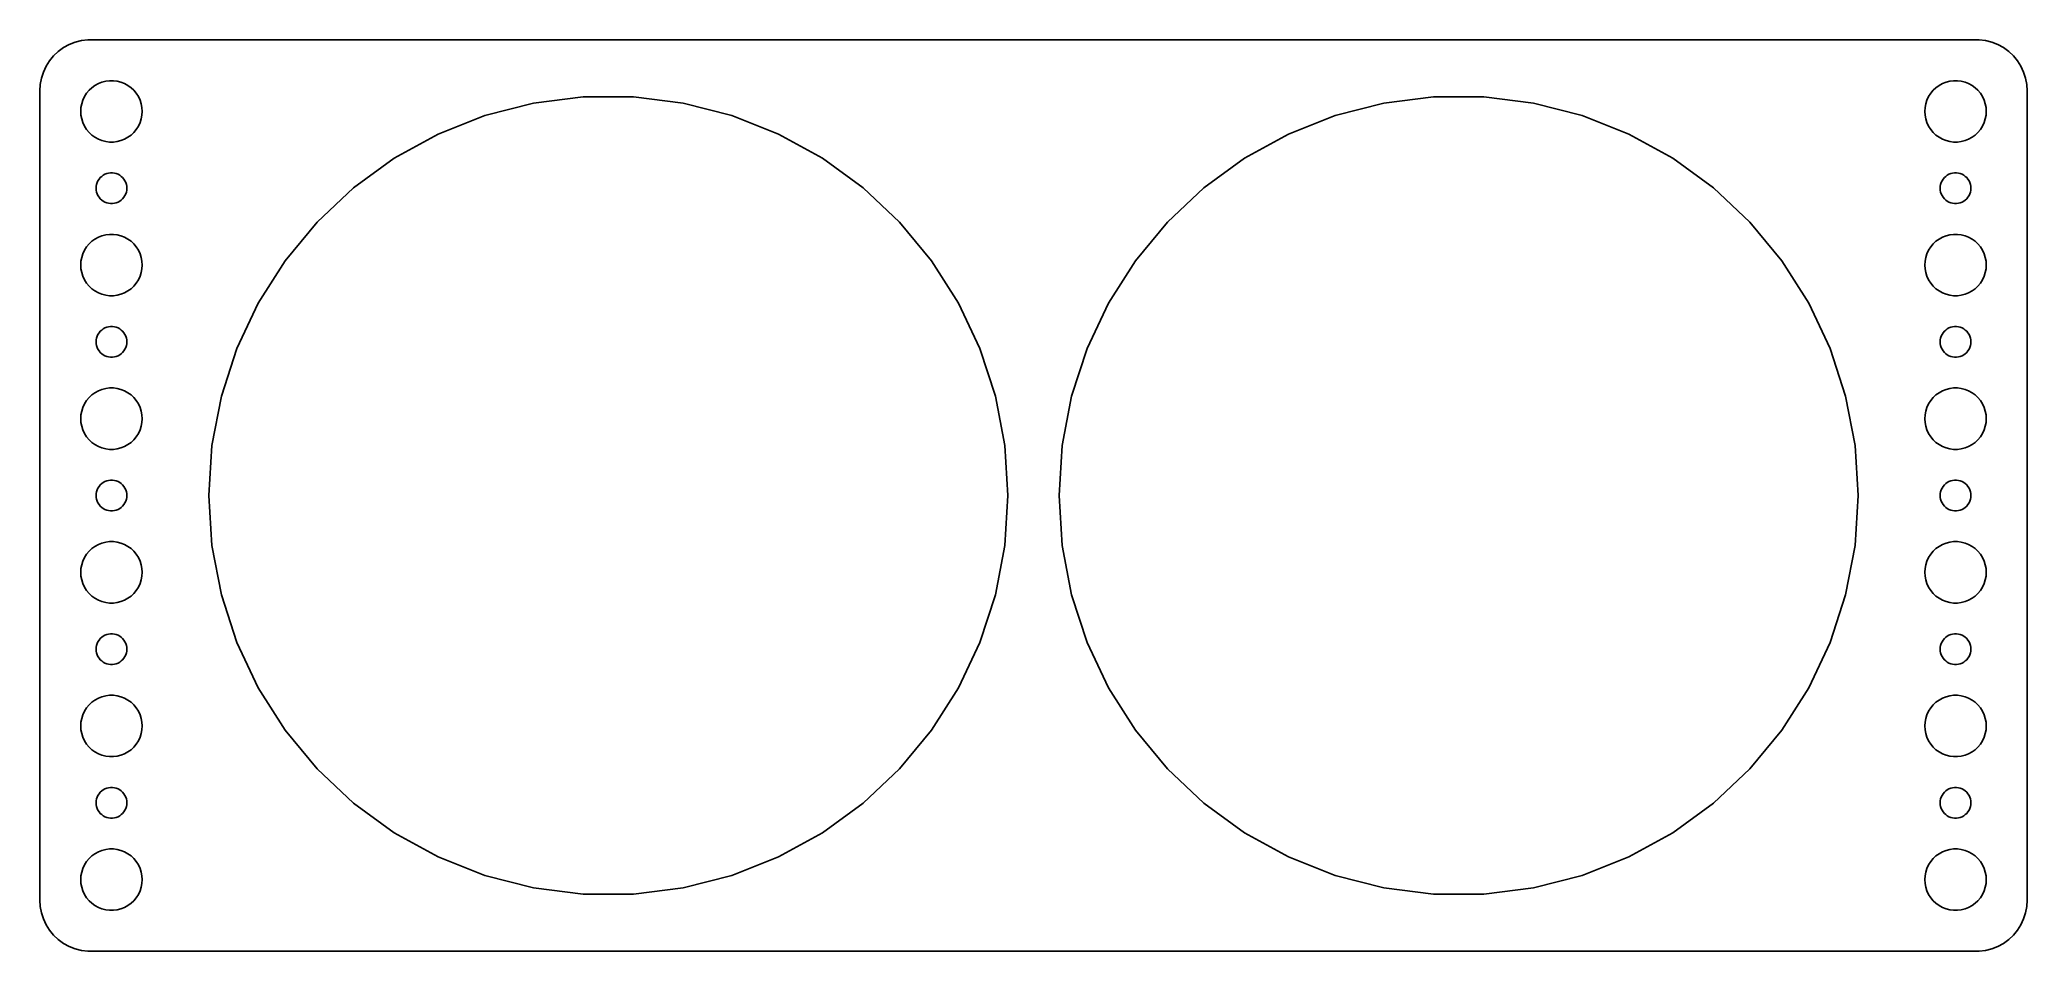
# Model space of a CAD drawing. Header units: metres. Extents: x -97 to 97, y -44 to 44.
import ezdxf

# ---------------------------------------------------------------- set-up
doc = ezdxf.new("R2010")
doc.units = ezdxf.units.M

msp = doc.modelspace()

# ---------------------------------------------------------------- linework, layer by layer
for p, q in [((-95.6448, 42.9227), (-96.0451, 42.4389)), ((-95.1871, 43.3526), (-95.6448, 42.9227)), ((-94.6791, 43.7216), (-95.1871, 43.3526)), ((-94.1289, 44.0241), (-94.6791, 43.7216)), ((-93.5451, 44.2553), (-94.1289, 44.0241)), ((-92.9369, 44.4114), (-93.5451, 44.2553)), ((-92.3139, 44.4901), (-92.9369, 44.4114)), ((92.3139, 44.4901), (-92.3139, 44.4901)), ((92.9369, 44.4114), (92.3139, 44.4901)), ((93.5451, 44.2553), (92.9369, 44.4114)), ((94.1289, 44.0241), (93.5451, 44.2553)), ((94.6791, 43.7216), (94.1289, 44.0241)), ((95.1871, 43.3526), (94.6791, 43.7216)), ((95.6448, 42.9227), (95.1871, 43.3526)), ((96.0451, 42.4389), (95.6448, 42.9227)), ((-96.8429, 40.7434), (-96.9606, 40.1267)), ((-96.6489, 41.3406), (-96.8429, 40.7434)), ((-96.3815, 41.9088), (-96.6489, 41.3406)), ((-96.0451, 42.4389), (-96.3815, 41.9088)), ((96.3815, 41.9088), (96.0451, 42.4389)), ((96.6489, 41.3406), (96.3815, 41.9088)), ((96.8429, 40.7434), (96.6489, 41.3406)), ((96.9606, 40.1267), (96.8429, 40.7434)), ((-96.9606, 40.1267), (-97, 39.5)), ((-97, 39.5), (-97, -39.5)), ((-92.7893, 38.6044), (-92.6289, 38.9453)), ((-92.6289, 38.9453), (-92.427, 39.2634)), ((-92.427, 39.2634), (-92.1869, 39.5536)), ((-92.1869, 39.5536), (-91.9123, 39.8115)), ((-91.9123, 39.8115), (-91.6075, 40.033)), ((-91.6075, 40.033), (-91.2773, 40.2145)), ((-91.2773, 40.2145), (-90.927, 40.3532)), ((-90.927, 40.3532), (-90.5621, 40.4469)), ((-90.5621, 40.4469), (-90.1884, 40.4941)), ((-90.1884, 40.4941), (-89.8116, 40.4941)), ((-89.8116, 40.4941), (-89.4379, 40.4469)), ((-89.4379, 40.4469), (-89.073, 40.3532)), ((-89.073, 40.3532), (-88.7227, 40.2145)), ((-88.7227, 40.2145), (-88.3925, 40.033)), ((-88.3925, 40.033), (-88.0877, 39.8115)), ((-88.0877, 39.8115), (-87.8131, 39.5536)), ((-87.8131, 39.5536), (-87.573, 39.2634)), ((-87.573, 39.2634), (-87.3711, 38.9453)), ((-87.3711, 38.9453), (-87.2107, 38.6044)), ((-48.8079, 38.3092), (-43.9488, 38.923)), ((-43.9488, 38.923), (-39.0512, 38.923)), ((-39.0512, 38.923), (-34.1921, 38.3092)), ((34.1921, 38.3092), (39.0512, 38.923)), ((39.0512, 38.923), (43.9488, 38.923)), ((43.9488, 38.923), (48.8079, 38.3092)), ((87.2107, 38.6044), (87.3711, 38.9453)), ((87.3711, 38.9453), (87.573, 39.2634)), ((87.573, 39.2634), (87.8131, 39.5536)), ((87.8131, 39.5536), (88.0877, 39.8115)), ((88.0877, 39.8115), (88.3925, 40.033)), ((88.3925, 40.033), (88.7227, 40.2145)), ((88.7227, 40.2145), (89.073, 40.3532)), ((89.073, 40.3532), (89.4379, 40.4469)), ((89.4379, 40.4469), (89.8116, 40.4941)), ((89.8116, 40.4941), (90.1884, 40.4941)), ((90.1884, 40.4941), (90.5621, 40.4469)), ((90.5621, 40.4469), (90.927, 40.3532)), ((90.927, 40.3532), (91.2773, 40.2145)), ((91.2773, 40.2145), (91.6075, 40.033)), ((91.6075, 40.033), (91.9123, 39.8115)), ((91.9123, 39.8115), (92.1869, 39.5536)), ((92.1869, 39.5536), (92.427, 39.2634)), ((92.427, 39.2634), (92.6289, 38.9453)), ((92.6289, 38.9453), (92.7893, 38.6044)), ((97, 39.5), (96.9606, 40.1267)), ((97, -39.5), (97, 39.5)), ((-93, 37.5), (-92.9763, 37.876)), ((-92.9763, 37.124), (-93, 37.5)), ((-92.9763, 37.876), (-92.9057, 38.2461)), ((-92.9057, 36.7539), (-92.9763, 37.124)), ((-92.9057, 38.2461), (-92.7893, 38.6044)), ((-87.2107, 38.6044), (-87.0943, 38.2461)), ((-87.0943, 38.2461), (-87.0237, 37.876)), ((-87.0237, 37.124), (-87.0943, 36.7539)), ((-87.0237, 37.876), (-87, 37.5)), ((-87, 37.5), (-87.0237, 37.124)), ((-58.1054, 35.2883), (-53.5517, 37.0912)), ((-53.5517, 37.0912), (-48.8079, 38.3092)), ((-34.1921, 38.3092), (-29.4483, 37.0912)), ((-29.4483, 37.0912), (-24.8946, 35.2883)), ((24.8946, 35.2883), (29.4483, 37.0912)), ((29.4483, 37.0912), (34.1921, 38.3092)), ((48.8079, 38.3092), (53.5517, 37.0912)), ((53.5517, 37.0912), (58.1054, 35.2883)), ((87, 37.5), (87.0237, 37.876)), ((87.0237, 37.124), (87, 37.5)), ((87.0237, 37.876), (87.0943, 38.2461)), ((87.0943, 36.7539), (87.0237, 37.124)), ((87.0943, 38.2461), (87.2107, 38.6044)), ((92.7893, 38.6044), (92.9057, 38.2461)), ((92.9057, 38.2461), (92.9763, 37.876)), ((92.9763, 37.124), (92.9057, 36.7539)), ((92.9763, 37.876), (93, 37.5)), ((93, 37.5), (92.9763, 37.124)), ((-92.7893, 36.3956), (-92.9057, 36.7539)), ((-92.6289, 36.0547), (-92.7893, 36.3956)), ((-92.427, 35.7366), (-92.6289, 36.0547)), ((-92.1869, 35.4464), (-92.427, 35.7366)), ((-91.9123, 35.1885), (-92.1869, 35.4464)), ((-91.6075, 34.967), (-91.9123, 35.1885)), ((-91.2773, 34.7855), (-91.6075, 34.967)), ((-88.3925, 34.967), (-88.7227, 34.7855)), ((-88.0877, 35.1885), (-88.3925, 34.967)), ((-87.8131, 35.4464), (-88.0877, 35.1885)), ((-87.573, 35.7366), (-87.8131, 35.4464)), ((-87.3711, 36.0547), (-87.573, 35.7366)), ((-87.2107, 36.3956), (-87.3711, 36.0547)), ((-87.0943, 36.7539), (-87.2107, 36.3956)), ((-62.3972, 32.9288), (-58.1054, 35.2883)), ((-24.8946, 35.2883), (-20.6028, 32.9288)), ((20.6028, 32.9288), (24.8946, 35.2883)), ((58.1054, 35.2883), (62.3972, 32.9288)), ((87.2107, 36.3956), (87.0943, 36.7539)), ((87.3711, 36.0547), (87.2107, 36.3956)), ((87.573, 35.7366), (87.3711, 36.0547)), ((87.8131, 35.4464), (87.573, 35.7366)), ((88.0877, 35.1885), (87.8131, 35.4464)), ((88.3925, 34.967), (88.0877, 35.1885)), ((88.7227, 34.7855), (88.3925, 34.967)), ((91.6075, 34.967), (91.2773, 34.7855)), ((91.9123, 35.1885), (91.6075, 34.967)), ((92.1869, 35.4464), (91.9123, 35.1885)), ((92.427, 35.7366), (92.1869, 35.4464)), ((92.6289, 36.0547), (92.427, 35.7366)), ((92.7893, 36.3956), (92.6289, 36.0547)), ((92.9057, 36.7539), (92.7893, 36.3956)), ((-90.927, 34.6468), (-91.2773, 34.7855)), ((-90.5621, 34.5531), (-90.927, 34.6468)), ((-90.1884, 34.5059), (-90.5621, 34.5531)), ((-89.8116, 34.5059), (-90.1884, 34.5059)), ((-89.4379, 34.5531), (-89.8116, 34.5059)), ((-89.073, 34.6468), (-89.4379, 34.5531)), ((-88.7227, 34.7855), (-89.073, 34.6468)), ((89.073, 34.6468), (88.7227, 34.7855)), ((89.4379, 34.5531), (89.073, 34.6468)), ((89.8116, 34.5059), (89.4379, 34.5531)), ((90.1884, 34.5059), (89.8116, 34.5059)), ((90.5621, 34.5531), (90.1884, 34.5059)), ((90.927, 34.6468), (90.5621, 34.5531)), ((91.2773, 34.7855), (90.927, 34.6468)), ((-91.0934, 31.0268), (-90.9561, 31.1558)), ((-90.9561, 31.1558), (-90.8037, 31.2665)), ((-90.8037, 31.2665), (-90.6387, 31.3572)), ((-90.6387, 31.3572), (-90.4635, 31.4266)), ((-90.4635, 31.4266), (-90.2811, 31.4734)), ((-90.2811, 31.4734), (-90.0942, 31.497)), ((-90.0942, 31.497), (-89.9058, 31.497)), ((-89.9058, 31.497), (-89.7189, 31.4734)), ((-89.7189, 31.4734), (-89.5365, 31.4266)), ((-89.5365, 31.4266), (-89.3613, 31.3572)), ((-89.3613, 31.3572), (-89.1963, 31.2665)), ((-89.1963, 31.2665), (-89.0439, 31.1558)), ((-89.0439, 31.1558), (-88.9065, 31.0268)), ((-66.3595, 30.05), (-62.3972, 32.9288)), ((-20.6028, 32.9288), (-16.6405, 30.05)), ((16.6405, 30.05), (20.6028, 32.9288)), ((62.3972, 32.9288), (66.3595, 30.05)), ((88.9065, 31.0268), (89.0439, 31.1558)), ((89.0439, 31.1558), (89.1963, 31.2665)), ((89.1963, 31.2665), (89.3613, 31.3572)), ((89.3613, 31.3572), (89.5365, 31.4266)), ((89.5365, 31.4266), (89.7189, 31.4734)), ((89.7189, 31.4734), (89.9058, 31.497)), ((89.9058, 31.497), (90.0942, 31.497)), ((90.0942, 31.497), (90.2811, 31.4734)), ((90.2811, 31.4734), (90.4635, 31.4266)), ((90.4635, 31.4266), (90.6387, 31.3572)), ((90.6387, 31.3572), (90.8037, 31.2665)), ((90.8037, 31.2665), (90.9561, 31.1558)), ((90.9561, 31.1558), (91.0934, 31.0268)), ((-91.5, 30), (-91.4882, 30.188)), ((-91.4882, 29.812), (-91.5, 30)), ((-91.4882, 30.188), (-91.4529, 30.373)), ((-91.4529, 29.627), (-91.4882, 29.812)), ((-91.4529, 30.373), (-91.3947, 30.5522)), ((-91.3947, 29.4478), (-91.4529, 29.627)), ((-91.3947, 30.5522), (-91.3145, 30.7226)), ((-91.3145, 29.2774), (-91.3947, 29.4478)), ((-91.3145, 30.7226), (-91.2135, 30.8817)), ((-91.2135, 29.1183), (-91.3145, 29.2774)), ((-91.2135, 30.8817), (-91.0934, 31.0268)), ((-91.0934, 28.9732), (-91.2135, 29.1183)), ((-88.9065, 31.0268), (-88.7865, 30.8817)), ((-88.7865, 29.1183), (-88.9065, 28.9732)), ((-88.7865, 30.8817), (-88.6855, 30.7226)), ((-88.6855, 29.2774), (-88.7865, 29.1183)), ((-88.6855, 30.7226), (-88.6053, 30.5522)), ((-88.6053, 29.4478), (-88.6855, 29.2774)), ((-88.6053, 30.5522), (-88.5471, 30.373)), ((-88.5471, 29.627), (-88.6053, 29.4478)), ((-88.5471, 30.373), (-88.5118, 30.188)), ((-88.5118, 29.812), (-88.5471, 29.627)), ((-88.5118, 30.188), (-88.5, 30)), ((-88.5, 30), (-88.5118, 29.812)), ((-69.9298, 26.6973), (-66.3595, 30.05)), ((-16.6405, 30.05), (-13.0702, 26.6973)), ((13.0702, 26.6973), (16.6405, 30.05)), ((66.3595, 30.05), (69.9298, 26.6973)), ((88.5, 30), (88.5118, 30.188)), ((88.5118, 29.812), (88.5, 30)), ((88.5118, 30.188), (88.5471, 30.373)), ((88.5471, 29.627), (88.5118, 29.812)), ((88.5471, 30.373), (88.6053, 30.5522)), ((88.6053, 29.4478), (88.5471, 29.627)), ((88.6053, 30.5522), (88.6855, 30.7226)), ((88.6855, 29.2774), (88.6053, 29.4478)), ((88.6855, 30.7226), (88.7865, 30.8817)), ((88.7865, 29.1183), (88.6855, 29.2774)), ((88.7865, 30.8817), (88.9065, 31.0268)), ((88.9065, 28.9732), (88.7865, 29.1183)), ((91.0934, 31.0268), (91.2135, 30.8817)), ((91.2135, 29.1183), (91.0934, 28.9732)), ((91.2135, 30.8817), (91.3145, 30.7226)), ((91.3145, 29.2774), (91.2135, 29.1183)), ((91.3145, 30.7226), (91.3947, 30.5522)), ((91.3947, 29.4478), (91.3145, 29.2774)), ((91.3947, 30.5522), (91.4529, 30.373)), ((91.4529, 29.627), (91.3947, 29.4478)), ((91.4529, 30.373), (91.4882, 30.188)), ((91.4882, 29.812), (91.4529, 29.627)), ((91.4882, 30.188), (91.5, 30)), ((91.5, 30), (91.4882, 29.812)), ((-90.9561, 28.8442), (-91.0934, 28.9732)), ((-90.8037, 28.7335), (-90.9561, 28.8442)), ((-90.6387, 28.6427), (-90.8037, 28.7335)), ((-90.4635, 28.5734), (-90.6387, 28.6427)), ((-90.2811, 28.5266), (-90.4635, 28.5734)), ((-90.0942, 28.503), (-90.2811, 28.5266)), ((-89.9058, 28.503), (-90.0942, 28.503)), ((-89.7189, 28.5266), (-89.9058, 28.503)), ((-89.5365, 28.5734), (-89.7189, 28.5266)), ((-89.3613, 28.6427), (-89.5365, 28.5734)), ((-89.1963, 28.7335), (-89.3613, 28.6427)), ((-89.0439, 28.8442), (-89.1963, 28.7335)), ((-88.9065, 28.9732), (-89.0439, 28.8442)), ((89.0439, 28.8442), (88.9065, 28.9732)), ((89.1963, 28.7335), (89.0439, 28.8442)), ((89.3613, 28.6427), (89.1963, 28.7335)), ((89.5365, 28.5734), (89.3613, 28.6427)), ((89.7189, 28.5266), (89.5365, 28.5734)), ((89.9058, 28.503), (89.7189, 28.5266)), ((90.0942, 28.503), (89.9058, 28.503)), ((90.2811, 28.5266), (90.0942, 28.503)), ((90.4635, 28.5734), (90.2811, 28.5266)), ((90.6387, 28.6427), (90.4635, 28.5734)), ((90.8037, 28.7335), (90.6387, 28.6427)), ((90.9561, 28.8442), (90.8037, 28.7335)), ((91.0934, 28.9732), (90.9561, 28.8442)), ((-91.2773, 25.2145), (-90.927, 25.3532)), ((-90.927, 25.3532), (-90.5621, 25.4469)), ((-90.5621, 25.4469), (-90.1884, 25.4941)), ((-90.1884, 25.4941), (-89.8116, 25.4941)), ((-89.8116, 25.4941), (-89.4379, 25.4469)), ((-89.4379, 25.4469), (-89.073, 25.3532)), ((-89.073, 25.3532), (-88.7227, 25.2145)), ((-73.0517, 22.9236), (-69.9298, 26.6973)), ((-13.0702, 26.6973), (-9.94833, 22.9236)), ((9.94833, 22.9236), (13.0702, 26.6973)), ((69.9298, 26.6973), (73.0517, 22.9236)), ((88.7227, 25.2145), (89.073, 25.3532)), ((89.073, 25.3532), (89.4379, 25.4469)), ((89.4379, 25.4469), (89.8116, 25.4941)), ((89.8116, 25.4941), (90.1884, 25.4941)), ((90.1884, 25.4941), (90.5621, 25.4469)), ((90.5621, 25.4469), (90.927, 25.3532)), ((90.927, 25.3532), (91.2773, 25.2145)), ((-92.9057, 23.2461), (-92.7893, 23.6044)), ((-92.7893, 23.6044), (-92.6289, 23.9453)), ((-92.6289, 23.9453), (-92.427, 24.2634)), ((-92.427, 24.2634), (-92.1869, 24.5536)), ((-92.1869, 24.5536), (-91.9123, 24.8115)), ((-91.9123, 24.8115), (-91.6075, 25.033)), ((-91.6075, 25.033), (-91.2773, 25.2145)), ((-88.7227, 25.2145), (-88.3925, 25.033)), ((-88.3925, 25.033), (-88.0877, 24.8115)), ((-88.0877, 24.8115), (-87.8131, 24.5536)), ((-87.8131, 24.5536), (-87.573, 24.2634)), ((-87.573, 24.2634), (-87.3711, 23.9453)), ((-87.3711, 23.9453), (-87.2107, 23.6044)), ((-87.2107, 23.6044), (-87.0943, 23.2461)), ((87.0943, 23.2461), (87.2107, 23.6044)), ((87.2107, 23.6044), (87.3711, 23.9453)), ((87.3711, 23.9453), (87.573, 24.2634)), ((87.573, 24.2634), (87.8131, 24.5536)), ((87.8131, 24.5536), (88.0877, 24.8115)), ((88.0877, 24.8115), (88.3925, 25.033)), ((88.3925, 25.033), (88.7227, 25.2145)), ((91.2773, 25.2145), (91.6075, 25.033)), ((91.6075, 25.033), (91.9123, 24.8115)), ((91.9123, 24.8115), (92.1869, 24.5536)), ((92.1869, 24.5536), (92.427, 24.2634)), ((92.427, 24.2634), (92.6289, 23.9453)), ((92.6289, 23.9453), (92.7893, 23.6044)), ((92.7893, 23.6044), (92.9057, 23.2461)), ((-93, 22.5), (-92.9763, 22.876)), ((-92.9763, 22.124), (-93, 22.5)), ((-92.9763, 22.876), (-92.9057, 23.2461)), ((-92.9057, 21.7539), (-92.9763, 22.124)), ((-92.7893, 21.3956), (-92.9057, 21.7539)), ((-92.6289, 21.0547), (-92.7893, 21.3956)), ((-87.2107, 21.3956), (-87.3711, 21.0547)), ((-87.0943, 21.7539), (-87.2107, 21.3956)), ((-87.0943, 23.2461), (-87.0237, 22.876)), ((-87.0237, 22.124), (-87.0943, 21.7539)), ((-87.0237, 22.876), (-87, 22.5)), ((-87, 22.5), (-87.0237, 22.124)), ((-75.6759, 18.7884), (-73.0517, 22.9236)), ((-9.94833, 22.9236), (-7.32404, 18.7884)), ((7.32404, 18.7884), (9.94833, 22.9236)), ((73.0517, 22.9236), (75.6759, 18.7884)), ((87, 22.5), (87.0237, 22.876)), ((87.0237, 22.124), (87, 22.5)), ((87.0237, 22.876), (87.0943, 23.2461)), ((87.0943, 21.7539), (87.0237, 22.124)), ((87.2107, 21.3956), (87.0943, 21.7539)), ((87.3711, 21.0547), (87.2107, 21.3956)), ((92.7893, 21.3956), (92.6289, 21.0547)), ((92.9057, 21.7539), (92.7893, 21.3956)), ((92.9057, 23.2461), (92.9763, 22.876)), ((92.9763, 22.124), (92.9057, 21.7539)), ((92.9763, 22.876), (93, 22.5)), ((93, 22.5), (92.9763, 22.124)), ((-92.427, 20.7366), (-92.6289, 21.0547)), ((-92.1869, 20.4464), (-92.427, 20.7366)), ((-91.9123, 20.1884), (-92.1869, 20.4464)), ((-91.6075, 19.967), (-91.9123, 20.1884)), ((-91.2773, 19.7855), (-91.6075, 19.967)), ((-90.927, 19.6468), (-91.2773, 19.7855)), ((-90.5621, 19.5531), (-90.927, 19.6468)), ((-90.1884, 19.5059), (-90.5621, 19.5531)), ((-89.8116, 19.5059), (-90.1884, 19.5059)), ((-89.4379, 19.5531), (-89.8116, 19.5059)), ((-89.073, 19.6468), (-89.4379, 19.5531)), ((-88.7227, 19.7855), (-89.073, 19.6468)), ((-88.3925, 19.967), (-88.7227, 19.7855)), ((-88.0877, 20.1884), (-88.3925, 19.967)), ((-87.8131, 20.4464), (-88.0877, 20.1884)), ((-87.573, 20.7366), (-87.8131, 20.4464)), ((-87.3711, 21.0547), (-87.573, 20.7366)), ((87.573, 20.7366), (87.3711, 21.0547)), ((87.8131, 20.4464), (87.573, 20.7366)), ((88.0877, 20.1884), (87.8131, 20.4464)), ((88.3925, 19.967), (88.0877, 20.1884)), ((88.7227, 19.7855), (88.3925, 19.967)), ((89.073, 19.6468), (88.7227, 19.7855)), ((89.4379, 19.5531), (89.073, 19.6468)), ((89.8116, 19.5059), (89.4379, 19.5531)), ((90.1884, 19.5059), (89.8116, 19.5059)), ((90.5621, 19.5531), (90.1884, 19.5059)), ((90.927, 19.6468), (90.5621, 19.5531)), ((91.2773, 19.7855), (90.927, 19.6468)), ((91.6075, 19.967), (91.2773, 19.7855)), ((91.9123, 20.1884), (91.6075, 19.967)), ((92.1869, 20.4464), (91.9123, 20.1884)), ((92.427, 20.7366), (92.1869, 20.4464)), ((92.6289, 21.0547), (92.427, 20.7366)), ((-77.7613, 14.3569), (-75.6759, 18.7884)), ((-7.32404, 18.7884), (-5.23871, 14.3569)), ((5.23871, 14.3569), (7.32404, 18.7884)), ((75.6759, 18.7884), (77.7613, 14.3569)), ((-91.4529, 15.373), (-91.3947, 15.5522)), ((-91.3947, 15.5522), (-91.3145, 15.7226)), ((-91.3145, 15.7226), (-91.2135, 15.8817)), ((-91.2135, 15.8817), (-91.0934, 16.0268)), ((-91.0934, 16.0268), (-90.9561, 16.1558)), ((-90.9561, 16.1558), (-90.8037, 16.2665)), ((-90.8037, 16.2665), (-90.6387, 16.3572)), ((-90.6387, 16.3572), (-90.4635, 16.4266)), ((-90.4635, 16.4266), (-90.2811, 16.4734)), ((-90.2811, 16.4734), (-90.0942, 16.497)), ((-90.0942, 16.497), (-89.9058, 16.497)), ((-89.9058, 16.497), (-89.7189, 16.4734)), ((-89.7189, 16.4734), (-89.5365, 16.4266)), ((-89.5365, 16.4266), (-89.3613, 16.3572)), ((-89.3613, 16.3572), (-89.1963, 16.2665)), ((-89.1963, 16.2665), (-89.0439, 16.1558)), ((-89.0439, 16.1558), (-88.9065, 16.0268)), ((-88.9065, 16.0268), (-88.7865, 15.8817)), ((-88.7865, 15.8817), (-88.6855, 15.7226)), ((-88.6855, 15.7226), (-88.6053, 15.5522)), ((-88.6053, 15.5522), (-88.5471, 15.373)), ((88.5471, 15.373), (88.6053, 15.5522)), ((88.6053, 15.5522), (88.6855, 15.7226)), ((88.6855, 15.7226), (88.7865, 15.8817)), ((88.7865, 15.8817), (88.9065, 16.0268)), ((88.9065, 16.0268), (89.0439, 16.1558)), ((89.0439, 16.1558), (89.1963, 16.2665)), ((89.1963, 16.2665), (89.3613, 16.3572)), ((89.3613, 16.3572), (89.5365, 16.4266)), ((89.5365, 16.4266), (89.7189, 16.4734)), ((89.7189, 16.4734), (89.9058, 16.497)), ((89.9058, 16.497), (90.0942, 16.497)), ((90.0942, 16.497), (90.2811, 16.4734)), ((90.2811, 16.4734), (90.4635, 16.4266)), ((90.4635, 16.4266), (90.6387, 16.3572)), ((90.6387, 16.3572), (90.8037, 16.2665)), ((90.8037, 16.2665), (90.9561, 16.1558)), ((90.9561, 16.1558), (91.0934, 16.0268)), ((91.0934, 16.0268), (91.2135, 15.8817)), ((91.2135, 15.8817), (91.3145, 15.7226)), ((91.3145, 15.7226), (91.3947, 15.5522)), ((91.3947, 15.5522), (91.4529, 15.373)), ((-91.5, 15), (-91.4882, 15.188)), ((-91.4882, 14.812), (-91.5, 15)), ((-91.4882, 15.188), (-91.4529, 15.373)), ((-91.4529, 14.627), (-91.4882, 14.812)), ((-91.3947, 14.4478), (-91.4529, 14.627)), ((-91.3145, 14.2774), (-91.3947, 14.4478)), ((-91.2135, 14.1183), (-91.3145, 14.2774)), ((-91.0934, 13.9732), (-91.2135, 14.1183)), ((-90.9561, 13.8442), (-91.0934, 13.9732)), ((-90.8037, 13.7335), (-90.9561, 13.8442)), ((-90.6387, 13.6427), (-90.8037, 13.7335)), ((-90.4635, 13.5734), (-90.6387, 13.6427)), ((-89.3613, 13.6427), (-89.5365, 13.5734)), ((-89.1963, 13.7335), (-89.3613, 13.6427)), ((-89.0439, 13.8442), (-89.1963, 13.7335)), ((-88.9065, 13.9732), (-89.0439, 13.8442)), ((-88.7865, 14.1183), (-88.9065, 13.9732)), ((-88.6855, 14.2774), (-88.7865, 14.1183)), ((-88.6053, 14.4478), (-88.6855, 14.2774)), ((-88.5471, 14.627), (-88.6053, 14.4478)), ((-88.5471, 15.373), (-88.5118, 15.188)), ((-88.5118, 14.812), (-88.5471, 14.627)), ((-88.5118, 15.188), (-88.5, 15)), ((-88.5, 15), (-88.5118, 14.812)), ((-79.2747, 9.6989), (-77.7613, 14.3569)), ((-5.23871, 14.3569), (-3.72525, 9.6989)), ((3.72525, 9.6989), (5.23871, 14.3569)), ((77.7613, 14.3569), (79.2747, 9.6989)), ((88.5, 15), (88.5118, 15.188)), ((88.5118, 14.812), (88.5, 15)), ((88.5118, 15.188), (88.5471, 15.373)), ((88.5471, 14.627), (88.5118, 14.812)), ((88.6053, 14.4478), (88.5471, 14.627)), ((88.6855, 14.2774), (88.6053, 14.4478)), ((88.7865, 14.1183), (88.6855, 14.2774)), ((88.9065, 13.9732), (88.7865, 14.1183)), ((89.0439, 13.8442), (88.9065, 13.9732)), ((89.1963, 13.7335), (89.0439, 13.8442)), ((89.3613, 13.6427), (89.1963, 13.7335)), ((89.5365, 13.5734), (89.3613, 13.6427)), ((90.6387, 13.6427), (90.4635, 13.5734)), ((90.8037, 13.7335), (90.6387, 13.6427)), ((90.9561, 13.8442), (90.8037, 13.7335)), ((91.0934, 13.9732), (90.9561, 13.8442)), ((91.2135, 14.1183), (91.0934, 13.9732)), ((91.3145, 14.2774), (91.2135, 14.1183)), ((91.3947, 14.4478), (91.3145, 14.2774)), ((91.4529, 14.627), (91.3947, 14.4478)), ((91.4529, 15.373), (91.4882, 15.188)), ((91.4882, 14.812), (91.4529, 14.627)), ((91.4882, 15.188), (91.5, 15)), ((91.5, 15), (91.4882, 14.812)), ((-90.2811, 13.5266), (-90.4635, 13.5734)), ((-90.0942, 13.5029), (-90.2811, 13.5266)), ((-89.9058, 13.5029), (-90.0942, 13.5029)), ((-89.7189, 13.5266), (-89.9058, 13.5029)), ((-89.5365, 13.5734), (-89.7189, 13.5266)), ((89.7189, 13.5266), (89.5365, 13.5734)), ((89.9058, 13.5029), (89.7189, 13.5266)), ((90.0942, 13.5029), (89.9058, 13.5029)), ((90.2811, 13.5266), (90.0942, 13.5029)), ((90.4635, 13.5734), (90.2811, 13.5266)), ((-92.1869, 9.55363), (-91.9123, 9.81154)), ((-91.9123, 9.81154), (-91.6075, 10.033)), ((-91.6075, 10.033), (-91.2773, 10.2145)), ((-91.2773, 10.2145), (-90.927, 10.3532)), ((-90.927, 10.3532), (-90.5621, 10.4469)), ((-90.5621, 10.4469), (-90.1884, 10.4941)), ((-90.1884, 10.4941), (-89.8116, 10.4941)), ((-89.8116, 10.4941), (-89.4379, 10.4469)), ((-89.4379, 10.4469), (-89.073, 10.3532)), ((-89.073, 10.3532), (-88.7227, 10.2145)), ((-88.7227, 10.2145), (-88.3925, 10.033)), ((-88.3925, 10.033), (-88.0877, 9.81154)), ((-88.0877, 9.81154), (-87.8131, 9.55363)), ((87.8131, 9.55363), (88.0877, 9.81154)), ((88.0877, 9.81154), (88.3925, 10.033)), ((88.3925, 10.033), (88.7227, 10.2145)), ((88.7227, 10.2145), (89.073, 10.3532)), ((89.073, 10.3532), (89.4379, 10.4469)), ((89.4379, 10.4469), (89.8116, 10.4941)), ((89.8116, 10.4941), (90.1884, 10.4941)), ((90.1884, 10.4941), (90.5621, 10.4469)), ((90.5621, 10.4469), (90.927, 10.3532)), ((90.927, 10.3532), (91.2773, 10.2145)), ((91.2773, 10.2145), (91.6075, 10.033)), ((91.6075, 10.033), (91.9123, 9.81154)), ((91.9123, 9.81154), (92.1869, 9.55363)), ((-93, 7.5), (-92.9763, 7.87599)), ((-92.9763, 7.87599), (-92.9057, 8.24606)), ((-92.9057, 8.24606), (-92.7893, 8.60437)), ((-92.7893, 8.60437), (-92.6289, 8.94525)), ((-92.6289, 8.94525), (-92.427, 9.26335)), ((-92.427, 9.26335), (-92.1869, 9.55363)), ((-87.8131, 9.55363), (-87.573, 9.26335)), ((-87.573, 9.26335), (-87.3711, 8.94525)), ((-87.3711, 8.94525), (-87.2107, 8.60437)), ((-87.2107, 8.60437), (-87.0943, 8.24606)), ((-87.0943, 8.24606), (-87.0237, 7.87599)), ((-87.0237, 7.87599), (-87, 7.5)), ((-80.1925, 4.88799), (-79.2747, 9.6989)), ((-3.72525, 9.6989), (-2.80753, 4.88799)), ((2.80753, 4.88799), (3.72525, 9.6989)), ((79.2747, 9.6989), (80.1925, 4.88799)), ((87, 7.5), (87.0237, 7.87599)), ((87.0237, 7.87599), (87.0943, 8.24606)), ((87.0943, 8.24606), (87.2107, 8.60437)), ((87.2107, 8.60437), (87.3711, 8.94525)), ((87.3711, 8.94525), (87.573, 9.26335)), ((87.573, 9.26335), (87.8131, 9.55363)), ((92.1869, 9.55363), (92.427, 9.26335)), ((92.427, 9.26335), (92.6289, 8.94525)), ((92.6289, 8.94525), (92.7893, 8.60437)), ((92.7893, 8.60437), (92.9057, 8.24606)), ((92.9057, 8.24606), (92.9763, 7.87599)), ((92.9763, 7.87599), (93, 7.5)), ((-92.9763, 7.12399), (-93, 7.5)), ((-92.9057, 6.75392), (-92.9763, 7.12399)), ((-92.7893, 6.39561), (-92.9057, 6.75392)), ((-92.6289, 6.05473), (-92.7893, 6.39561)), ((-92.427, 5.73663), (-92.6289, 6.05473)), ((-87.3711, 6.05473), (-87.573, 5.73663)), ((-87.2107, 6.39561), (-87.3711, 6.05473)), ((-87.0943, 6.75392), (-87.2107, 6.39561)), ((-87.0237, 7.12399), (-87.0943, 6.75392)), ((-87, 7.5), (-87.0237, 7.12399)), ((87.0237, 7.12399), (87, 7.5)), ((87.0943, 6.75392), (87.0237, 7.12399)), ((87.2107, 6.39561), (87.0943, 6.75392)), ((87.3711, 6.05473), (87.2107, 6.39561)), ((87.573, 5.73663), (87.3711, 6.05473)), ((92.6289, 6.05473), (92.427, 5.73663)), ((92.7893, 6.39561), (92.6289, 6.05473)), ((92.9057, 6.75392), (92.7893, 6.39561)), ((92.9763, 7.12399), (92.9057, 6.75392)), ((93, 7.5), (92.9763, 7.12399)), ((-92.1869, 5.44635), (-92.427, 5.73663)), ((-91.9123, 5.18845), (-92.1869, 5.44635)), ((-91.6075, 4.96701), (-91.9123, 5.18845)), ((-91.2773, 4.78551), (-91.6075, 4.96701)), ((-90.927, 4.64682), (-91.2773, 4.78551)), ((-90.5621, 4.55313), (-90.927, 4.64682)), ((-90.1884, 4.50591), (-90.5621, 4.55313)), ((-89.8116, 4.50591), (-90.1884, 4.50591)), ((-89.4379, 4.55313), (-89.8116, 4.50591)), ((-89.073, 4.64682), (-89.4379, 4.55313)), ((-88.7227, 4.78551), (-89.073, 4.64682)), ((-88.3925, 4.96701), (-88.7227, 4.78551)), ((-88.0877, 5.18845), (-88.3925, 4.96701)), ((-87.8131, 5.44635), (-88.0877, 5.18845)), ((-87.573, 5.73663), (-87.8131, 5.44635)), ((-80.5, 0), (-80.1925, 4.88799)), ((-2.80753, 4.88799), (-2.5, 0)), ((2.5, 0), (2.80753, 4.88799)), ((80.1925, 4.88799), (80.5, 0)), ((87.8131, 5.44635), (87.573, 5.73663)), ((88.0877, 5.18845), (87.8131, 5.44635)), ((88.3925, 4.96701), (88.0877, 5.18845)), ((88.7227, 4.78551), (88.3925, 4.96701)), ((89.073, 4.64682), (88.7227, 4.78551)), ((89.4379, 4.55313), (89.073, 4.64682)), ((89.8116, 4.50591), (89.4379, 4.55313)), ((90.1884, 4.50591), (89.8116, 4.50591)), ((90.5621, 4.55313), (90.1884, 4.50591)), ((90.927, 4.64682), (90.5621, 4.55313)), ((91.2773, 4.78551), (90.927, 4.64682)), ((91.6075, 4.96701), (91.2773, 4.78551)), ((91.9123, 5.18845), (91.6075, 4.96701)), ((92.1869, 5.44635), (91.9123, 5.18845)), ((92.427, 5.73663), (92.1869, 5.44635)), ((-91.5, 0), (-91.4882, 0.18799)), ((-91.4882, -0.18799), (-91.5, 0)), ((-91.4882, 0.18799), (-91.4529, 0.37303)), ((-91.4529, 0.37303), (-91.3947, 0.55219)), ((-91.3947, 0.55219), (-91.3145, 0.72263)), ((-91.3145, 0.72263), (-91.2135, 0.88167)), ((-91.2135, 0.88167), (-91.0934, 1.02681)), ((-91.0934, 1.02681), (-90.9561, 1.15576)), ((-90.9561, 1.15576), (-90.8037, 1.26648)), ((-90.8037, 1.26648), (-90.6387, 1.35724)), ((-90.6387, 1.35724), (-90.4635, 1.42657)), ((-90.4635, 1.42657), (-90.2811, 1.47342)), ((-90.2811, 1.47342), (-90.0942, 1.49704)), ((-90.0942, 1.49704), (-89.9058, 1.49704)), ((-89.9058, 1.49704), (-89.7189, 1.47342)), ((-89.7189, 1.47342), (-89.5365, 1.42657)), ((-89.5365, 1.42657), (-89.3613, 1.35724)), ((-89.3613, 1.35724), (-89.1963, 1.26648)), ((-89.1963, 1.26648), (-89.0439, 1.15576)), ((-89.0439, 1.15576), (-88.9065, 1.02681)), ((-88.9065, 1.02681), (-88.7865, 0.88167)), ((-88.7865, 0.88167), (-88.6855, 0.72263)), ((-88.6855, 0.72263), (-88.6053, 0.55219)), ((-88.6053, 0.55219), (-88.5471, 0.37303)), ((-88.5471, 0.37303), (-88.5118, 0.18799)), ((-88.5118, 0.18799), (-88.5, 0)), ((-88.5, 0), (-88.5118, -0.18799)), ((-80.1925, -4.88799), (-80.5, 0)), ((-2.5, 0), (-2.80753, -4.88799)), ((2.80753, -4.88799), (2.5, 0)), ((80.5, 0), (80.1925, -4.88799)), ((88.5, 0), (88.5118, 0.18799)), ((88.5118, -0.18799), (88.5, 0)), ((88.5118, 0.18799), (88.5471, 0.37303)), ((88.5471, 0.37303), (88.6053, 0.55219)), ((88.6053, 0.55219), (88.6855, 0.72263)), ((88.6855, 0.72263), (88.7865, 0.88167)), ((88.7865, 0.88167), (88.9065, 1.02681)), ((88.9065, 1.02681), (89.0439, 1.15576)), ((89.0439, 1.15576), (89.1963, 1.26648)), ((89.1963, 1.26648), (89.3613, 1.35724)), ((89.3613, 1.35724), (89.5365, 1.42657)), ((89.5365, 1.42657), (89.7189, 1.47342)), ((89.7189, 1.47342), (89.9058, 1.49704)), ((89.9058, 1.49704), (90.0942, 1.49704)), ((90.0942, 1.49704), (90.2811, 1.47342)), ((90.2811, 1.47342), (90.4635, 1.42657)), ((90.4635, 1.42657), (90.6387, 1.35724)), ((90.6387, 1.35724), (90.8037, 1.26648)), ((90.8037, 1.26648), (90.9561, 1.15576)), ((90.9561, 1.15576), (91.0934, 1.02681)), ((91.0934, 1.02681), (91.2135, 0.88167)), ((91.2135, 0.88167), (91.3145, 0.72263)), ((91.3145, 0.72263), (91.3947, 0.55219)), ((91.3947, 0.55219), (91.4529, 0.37303)), ((91.4529, 0.37303), (91.4882, 0.18799)), ((91.4882, 0.18799), (91.5, 0)), ((91.5, 0), (91.4882, -0.18799)), ((-91.4529, -0.37303), (-91.4882, -0.18799)), ((-91.3947, -0.55219), (-91.4529, -0.37303)), ((-91.3145, -0.72263), (-91.3947, -0.55219)), ((-91.2135, -0.88167), (-91.3145, -0.72263)), ((-91.0934, -1.02681), (-91.2135, -0.88167)), ((-90.9561, -1.15576), (-91.0934, -1.02681)), ((-90.8037, -1.26648), (-90.9561, -1.15576)), ((-90.6387, -1.35724), (-90.8037, -1.26648)), ((-90.4635, -1.42657), (-90.6387, -1.35724)), ((-90.2811, -1.47342), (-90.4635, -1.42657)), ((-90.0942, -1.49704), (-90.2811, -1.47342)), ((-89.9058, -1.49704), (-90.0942, -1.49704)), ((-89.7189, -1.47342), (-89.9058, -1.49704)), ((-89.5365, -1.42657), (-89.7189, -1.47342)), ((-89.3613, -1.35724), (-89.5365, -1.42657)), ((-89.1963, -1.26648), (-89.3613, -1.35724)), ((-89.0439, -1.15576), (-89.1963, -1.26648)), ((-88.9065, -1.02681), (-89.0439, -1.15576)), ((-88.7865, -0.88167), (-88.9065, -1.02681)), ((-88.6855, -0.72263), (-88.7865, -0.88167)), ((-88.6053, -0.55219), (-88.6855, -0.72263)), ((-88.5471, -0.37303), (-88.6053, -0.55219)), ((-88.5118, -0.18799), (-88.5471, -0.37303)), ((88.5471, -0.37303), (88.5118, -0.18799)), ((88.6053, -0.55219), (88.5471, -0.37303)), ((88.6855, -0.72263), (88.6053, -0.55219)), ((88.7865, -0.88167), (88.6855, -0.72263)), ((88.9065, -1.02681), (88.7865, -0.88167)), ((89.0439, -1.15576), (88.9065, -1.02681)), ((89.1963, -1.26648), (89.0439, -1.15576)), ((89.3613, -1.35724), (89.1963, -1.26648)), ((89.5365, -1.42657), (89.3613, -1.35724)), ((89.7189, -1.47342), (89.5365, -1.42657)), ((89.9058, -1.49704), (89.7189, -1.47342)), ((90.0942, -1.49704), (89.9058, -1.49704)), ((90.2811, -1.47342), (90.0942, -1.49704)), ((90.4635, -1.42657), (90.2811, -1.47342)), ((90.6387, -1.35724), (90.4635, -1.42657)), ((90.8037, -1.26648), (90.6387, -1.35724)), ((90.9561, -1.15576), (90.8037, -1.26648)), ((91.0934, -1.02681), (90.9561, -1.15576)), ((91.2135, -0.88167), (91.0934, -1.02681)), ((91.3145, -0.72263), (91.2135, -0.88167)), ((91.3947, -0.55219), (91.3145, -0.72263)), ((91.4529, -0.37303), (91.3947, -0.55219)), ((91.4882, -0.18799), (91.4529, -0.37303)), ((-92.6289, -6.05473), (-92.427, -5.73663)), ((-92.427, -5.73663), (-92.1869, -5.44635)), ((-92.1869, -5.44635), (-91.9123, -5.18845)), ((-91.9123, -5.18845), (-91.6075, -4.96701)), ((-91.6075, -4.96701), (-91.2773, -4.78551)), ((-91.2773, -4.78551), (-90.927, -4.64682)), ((-90.927, -4.64682), (-90.5621, -4.55313)), ((-90.5621, -4.55313), (-90.1884, -4.50591)), ((-90.1884, -4.50591), (-89.8116, -4.50591)), ((-89.8116, -4.50591), (-89.4379, -4.55313)), ((-89.4379, -4.55313), (-89.073, -4.64682)), ((-89.073, -4.64682), (-88.7227, -4.78551)), ((-88.7227, -4.78551), (-88.3925, -4.96701)), ((-88.3925, -4.96701), (-88.0877, -5.18845)), ((-88.0877, -5.18845), (-87.8131, -5.44635)), ((-87.8131, -5.44635), (-87.573, -5.73663)), ((-87.573, -5.73663), (-87.3711, -6.05473)), ((-79.2747, -9.6989), (-80.1925, -4.88799)), ((-2.80753, -4.88799), (-3.72525, -9.6989)), ((3.72525, -9.6989), (2.80753, -4.88799)), ((80.1925, -4.88799), (79.2747, -9.6989)), ((87.3711, -6.05473), (87.573, -5.73663)), ((87.573, -5.73663), (87.8131, -5.44635)), ((87.8131, -5.44635), (88.0877, -5.18845)), ((88.0877, -5.18845), (88.3925, -4.96701)), ((88.3925, -4.96701), (88.7227, -4.78551)), ((88.7227, -4.78551), (89.073, -4.64682)), ((89.073, -4.64682), (89.4379, -4.55313)), ((89.4379, -4.55313), (89.8116, -4.50591)), ((89.8116, -4.50591), (90.1884, -4.50591)), ((90.1884, -4.50591), (90.5621, -4.55313)), ((90.5621, -4.55313), (90.927, -4.64682)), ((90.927, -4.64682), (91.2773, -4.78551)), ((91.2773, -4.78551), (91.6075, -4.96701)), ((91.6075, -4.96701), (91.9123, -5.18845)), ((91.9123, -5.18845), (92.1869, -5.44635)), ((92.1869, -5.44635), (92.427, -5.73663)), ((92.427, -5.73663), (92.6289, -6.05473)), ((-93, -7.5), (-92.9763, -7.12399)), ((-92.9763, -7.87599), (-93, -7.5)), ((-92.9763, -7.12399), (-92.9057, -6.75392)), ((-92.9057, -6.75392), (-92.7893, -6.39561)), ((-92.7893, -6.39561), (-92.6289, -6.05473)), ((-87.3711, -6.05473), (-87.2107, -6.39561)), ((-87.2107, -6.39561), (-87.0943, -6.75392)), ((-87.0943, -6.75392), (-87.0237, -7.12399)), ((-87.0237, -7.12399), (-87, -7.5)), ((-87, -7.5), (-87.0237, -7.87599)), ((87, -7.5), (87.0237, -7.12399)), ((87.0237, -7.87599), (87, -7.5)), ((87.0237, -7.12399), (87.0943, -6.75392)), ((87.0943, -6.75392), (87.2107, -6.39561)), ((87.2107, -6.39561), (87.3711, -6.05473)), ((92.6289, -6.05473), (92.7893, -6.39561)), ((92.7893, -6.39561), (92.9057, -6.75392)), ((92.9057, -6.75392), (92.9763, -7.12399)), ((92.9763, -7.12399), (93, -7.5)), ((93, -7.5), (92.9763, -7.87599)), ((-92.9057, -8.24606), (-92.9763, -7.87599)), ((-92.7893, -8.60437), (-92.9057, -8.24606)), ((-92.6289, -8.94525), (-92.7893, -8.60437)), ((-92.427, -9.26335), (-92.6289, -8.94525)), ((-92.1869, -9.55363), (-92.427, -9.26335)), ((-91.9123, -9.81154), (-92.1869, -9.55363)), ((-87.8131, -9.55363), (-88.0877, -9.81154)), ((-87.573, -9.26335), (-87.8131, -9.55363)), ((-87.3711, -8.94525), (-87.573, -9.26335)), ((-87.2107, -8.60437), (-87.3711, -8.94525)), ((-87.0943, -8.24606), (-87.2107, -8.60437)), ((-87.0237, -7.87599), (-87.0943, -8.24606)), ((-77.7613, -14.3569), (-79.2747, -9.6989)), ((-3.72525, -9.6989), (-5.23871, -14.3569)), ((5.23871, -14.3569), (3.72525, -9.6989)), ((79.2747, -9.6989), (77.7613, -14.3569)), ((87.0943, -8.24606), (87.0237, -7.87599)), ((87.2107, -8.60437), (87.0943, -8.24606)), ((87.3711, -8.94525), (87.2107, -8.60437)), ((87.573, -9.26335), (87.3711, -8.94525)), ((87.8131, -9.55363), (87.573, -9.26335)), ((88.0877, -9.81154), (87.8131, -9.55363)), ((92.1869, -9.55363), (91.9123, -9.81154)), ((92.427, -9.26335), (92.1869, -9.55363)), ((92.6289, -8.94525), (92.427, -9.26335)), ((92.7893, -8.60437), (92.6289, -8.94525)), ((92.9057, -8.24606), (92.7893, -8.60437)), ((92.9763, -7.87599), (92.9057, -8.24606)), ((-91.6075, -10.033), (-91.9123, -9.81154)), ((-91.2773, -10.2145), (-91.6075, -10.033)), ((-90.927, -10.3532), (-91.2773, -10.2145)), ((-90.5621, -10.4469), (-90.927, -10.3532)), ((-90.1884, -10.4941), (-90.5621, -10.4469)), ((-89.8116, -10.4941), (-90.1884, -10.4941)), ((-89.4379, -10.4469), (-89.8116, -10.4941)), ((-89.073, -10.3532), (-89.4379, -10.4469)), ((-88.7227, -10.2145), (-89.073, -10.3532)), ((-88.3925, -10.033), (-88.7227, -10.2145)), ((-88.0877, -9.81154), (-88.3925, -10.033)), ((88.3925, -10.033), (88.0877, -9.81154)), ((88.7227, -10.2145), (88.3925, -10.033)), ((89.073, -10.3532), (88.7227, -10.2145)), ((89.4379, -10.4469), (89.073, -10.3532)), ((89.8116, -10.4941), (89.4379, -10.4469)), ((90.1884, -10.4941), (89.8116, -10.4941)), ((90.5621, -10.4469), (90.1884, -10.4941)), ((90.927, -10.3532), (90.5621, -10.4469)), ((91.2773, -10.2145), (90.927, -10.3532)), ((91.6075, -10.033), (91.2773, -10.2145)), ((91.9123, -9.81154), (91.6075, -10.033)), ((-90.6387, -13.6427), (-90.4635, -13.5734)), ((-90.4635, -13.5734), (-90.2811, -13.5266)), ((-90.2811, -13.5266), (-90.0942, -13.5029)), ((-90.0942, -13.5029), (-89.9058, -13.5029)), ((-89.9058, -13.5029), (-89.7189, -13.5266)), ((-89.7189, -13.5266), (-89.5365, -13.5734)), ((-89.5365, -13.5734), (-89.3613, -13.6427)), ((89.3613, -13.6427), (89.5365, -13.5734)), ((89.5365, -13.5734), (89.7189, -13.5266)), ((89.7189, -13.5266), (89.9058, -13.5029)), ((89.9058, -13.5029), (90.0942, -13.5029)), ((90.0942, -13.5029), (90.2811, -13.5266)), ((90.2811, -13.5266), (90.4635, -13.5734)), ((90.4635, -13.5734), (90.6387, -13.6427)), ((-91.5, -15), (-91.4882, -14.812)), ((-91.4882, -15.188), (-91.5, -15)), ((-91.4882, -14.812), (-91.4529, -14.627)), ((-91.4529, -15.373), (-91.4882, -15.188)), ((-91.4529, -14.627), (-91.3947, -14.4478)), ((-91.3947, -15.5522), (-91.4529, -15.373)), ((-91.3947, -14.4478), (-91.3145, -14.2774)), ((-91.3145, -14.2774), (-91.2135, -14.1183)), ((-91.2135, -14.1183), (-91.0934, -13.9732)), ((-91.0934, -13.9732), (-90.9561, -13.8442)), ((-90.9561, -13.8442), (-90.8037, -13.7335)), ((-90.8037, -13.7335), (-90.6387, -13.6427)), ((-89.3613, -13.6427), (-89.1963, -13.7335)), ((-89.1963, -13.7335), (-89.0439, -13.8442)), ((-89.0439, -13.8442), (-88.9065, -13.9732)), ((-88.9065, -13.9732), (-88.7865, -14.1183)), ((-88.7865, -14.1183), (-88.6855, -14.2774)), ((-88.6855, -14.2774), (-88.6053, -14.4478)), ((-88.6053, -14.4478), (-88.5471, -14.627)), ((-88.5471, -15.373), (-88.6053, -15.5522)), ((-88.5471, -14.627), (-88.5118, -14.812)), ((-88.5118, -15.188), (-88.5471, -15.373)), ((-88.5118, -14.812), (-88.5, -15)), ((-88.5, -15), (-88.5118, -15.188)), ((-75.6759, -18.7884), (-77.7613, -14.3569)), ((-5.23871, -14.3569), (-7.32404, -18.7884)), ((7.32404, -18.7884), (5.23871, -14.3569)), ((77.7613, -14.3569), (75.6759, -18.7884)), ((88.5, -15), (88.5118, -14.812)), ((88.5118, -15.188), (88.5, -15)), ((88.5118, -14.812), (88.5471, -14.627)), ((88.5471, -15.373), (88.5118, -15.188)), ((88.5471, -14.627), (88.6053, -14.4478)), ((88.6053, -15.5522), (88.5471, -15.373)), ((88.6053, -14.4478), (88.6855, -14.2774)), ((88.6855, -14.2774), (88.7865, -14.1183)), ((88.7865, -14.1183), (88.9065, -13.9732)), ((88.9065, -13.9732), (89.0439, -13.8442)), ((89.0439, -13.8442), (89.1963, -13.7335)), ((89.1963, -13.7335), (89.3613, -13.6427)), ((90.6387, -13.6427), (90.8037, -13.7335)), ((90.8037, -13.7335), (90.9561, -13.8442)), ((90.9561, -13.8442), (91.0934, -13.9732)), ((91.0934, -13.9732), (91.2135, -14.1183)), ((91.2135, -14.1183), (91.3145, -14.2774)), ((91.3145, -14.2774), (91.3947, -14.4478)), ((91.3947, -14.4478), (91.4529, -14.627)), ((91.4529, -15.373), (91.3947, -15.5522)), ((91.4529, -14.627), (91.4882, -14.812)), ((91.4882, -15.188), (91.4529, -15.373)), ((91.4882, -14.812), (91.5, -15)), ((91.5, -15), (91.4882, -15.188)), ((-91.3145, -15.7226), (-91.3947, -15.5522)), ((-91.2135, -15.8817), (-91.3145, -15.7226)), ((-91.0934, -16.0268), (-91.2135, -15.8817)), ((-90.9561, -16.1558), (-91.0934, -16.0268)), ((-90.8037, -16.2665), (-90.9561, -16.1558)), ((-90.6387, -16.3572), (-90.8037, -16.2665)), ((-90.4635, -16.4266), (-90.6387, -16.3572)), ((-90.2811, -16.4734), (-90.4635, -16.4266)), ((-90.0942, -16.497), (-90.2811, -16.4734)), ((-89.9058, -16.497), (-90.0942, -16.497)), ((-89.7189, -16.4734), (-89.9058, -16.497)), ((-89.5365, -16.4266), (-89.7189, -16.4734)), ((-89.3613, -16.3572), (-89.5365, -16.4266)), ((-89.1963, -16.2665), (-89.3613, -16.3572)), ((-89.0439, -16.1558), (-89.1963, -16.2665)), ((-88.9065, -16.0268), (-89.0439, -16.1558)), ((-88.7865, -15.8817), (-88.9065, -16.0268)), ((-88.6855, -15.7226), (-88.7865, -15.8817)), ((-88.6053, -15.5522), (-88.6855, -15.7226)), ((88.6855, -15.7226), (88.6053, -15.5522)), ((88.7865, -15.8817), (88.6855, -15.7226)), ((88.9065, -16.0268), (88.7865, -15.8817)), ((89.0439, -16.1558), (88.9065, -16.0268)), ((89.1963, -16.2665), (89.0439, -16.1558)), ((89.3613, -16.3572), (89.1963, -16.2665)), ((89.5365, -16.4266), (89.3613, -16.3572)), ((89.7189, -16.4734), (89.5365, -16.4266)), ((89.9058, -16.497), (89.7189, -16.4734)), ((90.0942, -16.497), (89.9058, -16.497)), ((90.2811, -16.4734), (90.0942, -16.497)), ((90.4635, -16.4266), (90.2811, -16.4734)), ((90.6387, -16.3572), (90.4635, -16.4266)), ((90.8037, -16.2665), (90.6387, -16.3572)), ((90.9561, -16.1558), (90.8037, -16.2665)), ((91.0934, -16.0268), (90.9561, -16.1558)), ((91.2135, -15.8817), (91.0934, -16.0268)), ((91.3145, -15.7226), (91.2135, -15.8817)), ((91.3947, -15.5522), (91.3145, -15.7226)), ((-73.0517, -22.9236), (-75.6759, -18.7884)), ((-7.32404, -18.7884), (-9.94833, -22.9236)), ((9.94833, -22.9236), (7.32404, -18.7884)), ((75.6759, -18.7884), (73.0517, -22.9236)), ((-92.7893, -21.3956), (-92.6289, -21.0547)), ((-92.6289, -21.0547), (-92.427, -20.7366)), ((-92.427, -20.7366), (-92.1869, -20.4464)), ((-92.1869, -20.4464), (-91.9123, -20.1884)), ((-91.9123, -20.1884), (-91.6075, -19.967)), ((-91.6075, -19.967), (-91.2773, -19.7855)), ((-91.2773, -19.7855), (-90.927, -19.6468)), ((-90.927, -19.6468), (-90.5621, -19.5531)), ((-90.5621, -19.5531), (-90.1884, -19.5059)), ((-90.1884, -19.5059), (-89.8116, -19.5059)), ((-89.8116, -19.5059), (-89.4379, -19.5531)), ((-89.4379, -19.5531), (-89.073, -19.6468)), ((-89.073, -19.6468), (-88.7227, -19.7855)), ((-88.7227, -19.7855), (-88.3925, -19.967)), ((-88.3925, -19.967), (-88.0877, -20.1884)), ((-88.0877, -20.1884), (-87.8131, -20.4464)), ((-87.8131, -20.4464), (-87.573, -20.7366)), ((-87.573, -20.7366), (-87.3711, -21.0547)), ((-87.3711, -21.0547), (-87.2107, -21.3956)), ((87.2107, -21.3956), (87.3711, -21.0547)), ((87.3711, -21.0547), (87.573, -20.7366)), ((87.573, -20.7366), (87.8131, -20.4464)), ((87.8131, -20.4464), (88.0877, -20.1884)), ((88.0877, -20.1884), (88.3925, -19.967)), ((88.3925, -19.967), (88.7227, -19.7855)), ((88.7227, -19.7855), (89.073, -19.6468)), ((89.073, -19.6468), (89.4379, -19.5531)), ((89.4379, -19.5531), (89.8116, -19.5059)), ((89.8116, -19.5059), (90.1884, -19.5059)), ((90.1884, -19.5059), (90.5621, -19.5531)), ((90.5621, -19.5531), (90.927, -19.6468)), ((90.927, -19.6468), (91.2773, -19.7855)), ((91.2773, -19.7855), (91.6075, -19.967)), ((91.6075, -19.967), (91.9123, -20.1884)), ((91.9123, -20.1884), (92.1869, -20.4464)), ((92.1869, -20.4464), (92.427, -20.7366)), ((92.427, -20.7366), (92.6289, -21.0547)), ((92.6289, -21.0547), (92.7893, -21.3956)), ((-93, -22.5), (-92.9763, -22.124)), ((-92.9763, -22.876), (-93, -22.5)), ((-92.9763, -22.124), (-92.9057, -21.7539)), ((-92.9057, -23.2461), (-92.9763, -22.876)), ((-92.9057, -21.7539), (-92.7893, -21.3956)), ((-92.7893, -23.6044), (-92.9057, -23.2461)), ((-87.2107, -21.3956), (-87.0943, -21.7539)), ((-87.0943, -23.2461), (-87.2107, -23.6044)), ((-87.0943, -21.7539), (-87.0237, -22.124)), ((-87.0237, -22.876), (-87.0943, -23.2461)), ((-87.0237, -22.124), (-87, -22.5)), ((-87, -22.5), (-87.0237, -22.876)), ((-69.9298, -26.6973), (-73.0517, -22.9236)), ((-9.94833, -22.9236), (-13.0702, -26.6973)), ((13.0702, -26.6973), (9.94833, -22.9236)), ((73.0517, -22.9236), (69.9298, -26.6973)), ((87, -22.5), (87.0237, -22.124)), ((87.0237, -22.876), (87, -22.5)), ((87.0237, -22.124), (87.0943, -21.7539)), ((87.0943, -23.2461), (87.0237, -22.876)), ((87.0943, -21.7539), (87.2107, -21.3956)), ((87.2107, -23.6044), (87.0943, -23.2461)), ((92.7893, -21.3956), (92.9057, -21.7539)), ((92.9057, -23.2461), (92.7893, -23.6044)), ((92.9057, -21.7539), (92.9763, -22.124)), ((92.9763, -22.876), (92.9057, -23.2461)), ((92.9763, -22.124), (93, -22.5)), ((93, -22.5), (92.9763, -22.876)), ((-92.6289, -23.9453), (-92.7893, -23.6044)), ((-92.427, -24.2634), (-92.6289, -23.9453)), ((-92.1869, -24.5536), (-92.427, -24.2634)), ((-91.9123, -24.8115), (-92.1869, -24.5536)), ((-91.6075, -25.033), (-91.9123, -24.8115)), ((-91.2773, -25.2145), (-91.6075, -25.033)), ((-90.927, -25.3532), (-91.2773, -25.2145)), ((-88.7227, -25.2145), (-89.073, -25.3532)), ((-88.3925, -25.033), (-88.7227, -25.2145)), ((-88.0877, -24.8115), (-88.3925, -25.033)), ((-87.8131, -24.5536), (-88.0877, -24.8115)), ((-87.573, -24.2634), (-87.8131, -24.5536)), ((-87.3711, -23.9453), (-87.573, -24.2634)), ((-87.2107, -23.6044), (-87.3711, -23.9453)), ((87.3711, -23.9453), (87.2107, -23.6044)), ((87.573, -24.2634), (87.3711, -23.9453)), ((87.8131, -24.5536), (87.573, -24.2634)), ((88.0877, -24.8115), (87.8131, -24.5536)), ((88.3925, -25.033), (88.0877, -24.8115)), ((88.7227, -25.2145), (88.3925, -25.033)), ((89.073, -25.3532), (88.7227, -25.2145)), ((91.2773, -25.2145), (90.927, -25.3532)), ((91.6075, -25.033), (91.2773, -25.2145)), ((91.9123, -24.8115), (91.6075, -25.033)), ((92.1869, -24.5536), (91.9123, -24.8115)), ((92.427, -24.2634), (92.1869, -24.5536)), ((92.6289, -23.9453), (92.427, -24.2634)), ((92.7893, -23.6044), (92.6289, -23.9453)), ((-90.5621, -25.4469), (-90.927, -25.3532)), ((-90.1884, -25.4941), (-90.5621, -25.4469)), ((-89.8116, -25.4941), (-90.1884, -25.4941)), ((-89.4379, -25.4469), (-89.8116, -25.4941)), ((-89.073, -25.3532), (-89.4379, -25.4469)), ((-66.3595, -30.05), (-69.9298, -26.6973)), ((-13.0702, -26.6973), (-16.6405, -30.05)), ((16.6405, -30.05), (13.0702, -26.6973)), ((69.9298, -26.6973), (66.3595, -30.05)), ((89.4379, -25.4469), (89.073, -25.3532)), ((89.8116, -25.4941), (89.4379, -25.4469)), ((90.1884, -25.4941), (89.8116, -25.4941)), ((90.5621, -25.4469), (90.1884, -25.4941)), ((90.927, -25.3532), (90.5621, -25.4469)), ((-91.2135, -29.1183), (-91.0934, -28.9732)), ((-91.0934, -28.9732), (-90.9561, -28.8442)), ((-90.9561, -28.8442), (-90.8037, -28.7335)), ((-90.8037, -28.7335), (-90.6387, -28.6427)), ((-90.6387, -28.6427), (-90.4635, -28.5734)), ((-90.4635, -28.5734), (-90.2811, -28.5266)), ((-90.2811, -28.5266), (-90.0942, -28.503)), ((-90.0942, -28.503), (-89.9058, -28.503)), ((-89.9058, -28.503), (-89.7189, -28.5266)), ((-89.7189, -28.5266), (-89.5365, -28.5734)), ((-89.5365, -28.5734), (-89.3613, -28.6427)), ((-89.3613, -28.6427), (-89.1963, -28.7335)), ((-89.1963, -28.7335), (-89.0439, -28.8442)), ((-89.0439, -28.8442), (-88.9065, -28.9732)), ((-88.9065, -28.9732), (-88.7865, -29.1183)), ((88.7865, -29.1183), (88.9065, -28.9732)), ((88.9065, -28.9732), (89.0439, -28.8442)), ((89.0439, -28.8442), (89.1963, -28.7335)), ((89.1963, -28.7335), (89.3613, -28.6427)), ((89.3613, -28.6427), (89.5365, -28.5734)), ((89.5365, -28.5734), (89.7189, -28.5266)), ((89.7189, -28.5266), (89.9058, -28.503)), ((89.9058, -28.503), (90.0942, -28.503)), ((90.0942, -28.503), (90.2811, -28.5266)), ((90.2811, -28.5266), (90.4635, -28.5734)), ((90.4635, -28.5734), (90.6387, -28.6427)), ((90.6387, -28.6427), (90.8037, -28.7335)), ((90.8037, -28.7335), (90.9561, -28.8442)), ((90.9561, -28.8442), (91.0934, -28.9732)), ((91.0934, -28.9732), (91.2135, -29.1183)), ((-91.5, -30), (-91.4882, -29.812)), ((-91.4882, -30.188), (-91.5, -30)), ((-91.4882, -29.812), (-91.4529, -29.627)), ((-91.4529, -30.373), (-91.4882, -30.188)), ((-91.4529, -29.627), (-91.3947, -29.4478)), ((-91.3947, -30.5522), (-91.4529, -30.373)), ((-91.3947, -29.4478), (-91.3145, -29.2774)), ((-91.3145, -30.7226), (-91.3947, -30.5522)), ((-91.3145, -29.2774), (-91.2135, -29.1183)), ((-91.2135, -30.8817), (-91.3145, -30.7226)), ((-91.0934, -31.0268), (-91.2135, -30.8817)), ((-90.9561, -31.1558), (-91.0934, -31.0268)), ((-88.9065, -31.0268), (-89.0439, -31.1558)), ((-88.7865, -30.8817), (-88.9065, -31.0268)), ((-88.7865, -29.1183), (-88.6855, -29.2774)), ((-88.6855, -30.7226), (-88.7865, -30.8817)), ((-88.6855, -29.2774), (-88.6053, -29.4478)), ((-88.6053, -30.5522), (-88.6855, -30.7226)), ((-88.6053, -29.4478), (-88.5471, -29.627)), ((-88.5471, -30.373), (-88.6053, -30.5522)), ((-88.5471, -29.627), (-88.5118, -29.812)), ((-88.5118, -30.188), (-88.5471, -30.373)), ((-88.5118, -29.812), (-88.5, -30)), ((-88.5, -30), (-88.5118, -30.188)), ((-62.3972, -32.9288), (-66.3595, -30.05)), ((-16.6405, -30.05), (-20.6028, -32.9288)), ((20.6028, -32.9288), (16.6405, -30.05)), ((66.3595, -30.05), (62.3972, -32.9288)), ((88.5, -30), (88.5118, -29.812)), ((88.5118, -30.188), (88.5, -30)), ((88.5118, -29.812), (88.5471, -29.627)), ((88.5471, -30.373), (88.5118, -30.188)), ((88.5471, -29.627), (88.6053, -29.4478)), ((88.6053, -30.5522), (88.5471, -30.373)), ((88.6053, -29.4478), (88.6855, -29.2774)), ((88.6855, -30.7226), (88.6053, -30.5522)), ((88.6855, -29.2774), (88.7865, -29.1183)), ((88.7865, -30.8817), (88.6855, -30.7226)), ((88.9065, -31.0268), (88.7865, -30.8817)), ((89.0439, -31.1558), (88.9065, -31.0268)), ((91.0934, -31.0268), (90.9561, -31.1558)), ((91.2135, -30.8817), (91.0934, -31.0268)), ((91.2135, -29.1183), (91.3145, -29.2774)), ((91.3145, -30.7226), (91.2135, -30.8817)), ((91.3145, -29.2774), (91.3947, -29.4478)), ((91.3947, -30.5522), (91.3145, -30.7226)), ((91.3947, -29.4478), (91.4529, -29.627)), ((91.4529, -30.373), (91.3947, -30.5522)), ((91.4529, -29.627), (91.4882, -29.812)), ((91.4882, -30.188), (91.4529, -30.373)), ((91.4882, -29.812), (91.5, -30)), ((91.5, -30), (91.4882, -30.188)), ((-90.8037, -31.2665), (-90.9561, -31.1558)), ((-90.6387, -31.3572), (-90.8037, -31.2665)), ((-90.4635, -31.4266), (-90.6387, -31.3572)), ((-90.2811, -31.4734), (-90.4635, -31.4266)), ((-90.0942, -31.497), (-90.2811, -31.4734)), ((-89.9058, -31.497), (-90.0942, -31.497)), ((-89.7189, -31.4734), (-89.9058, -31.497)), ((-89.5365, -31.4266), (-89.7189, -31.4734)), ((-89.3613, -31.3572), (-89.5365, -31.4266)), ((-89.1963, -31.2665), (-89.3613, -31.3572)), ((-89.0439, -31.1558), (-89.1963, -31.2665)), ((-58.1054, -35.2883), (-62.3972, -32.9288)), ((-20.6028, -32.9288), (-24.8946, -35.2883)), ((24.8946, -35.2883), (20.6028, -32.9288)), ((62.3972, -32.9288), (58.1054, -35.2883)), ((89.1963, -31.2665), (89.0439, -31.1558)), ((89.3613, -31.3572), (89.1963, -31.2665)), ((89.5365, -31.4266), (89.3613, -31.3572)), ((89.7189, -31.4734), (89.5365, -31.4266)), ((89.9058, -31.497), (89.7189, -31.4734)), ((90.0942, -31.497), (89.9058, -31.497)), ((90.2811, -31.4734), (90.0942, -31.497)), ((90.4635, -31.4266), (90.2811, -31.4734)), ((90.6387, -31.3572), (90.4635, -31.4266)), ((90.8037, -31.2665), (90.6387, -31.3572)), ((90.9561, -31.1558), (90.8037, -31.2665)), ((-91.6075, -34.967), (-91.2773, -34.7855)), ((-91.2773, -34.7855), (-90.927, -34.6468)), ((-90.927, -34.6468), (-90.5621, -34.5531)), ((-90.5621, -34.5531), (-90.1884, -34.5059)), ((-90.1884, -34.5059), (-89.8116, -34.5059)), ((-89.8116, -34.5059), (-89.4379, -34.5531)), ((-89.4379, -34.5531), (-89.073, -34.6468)), ((-89.073, -34.6468), (-88.7227, -34.7855)), ((-88.7227, -34.7855), (-88.3925, -34.967)), ((88.3925, -34.967), (88.7227, -34.7855)), ((88.7227, -34.7855), (89.073, -34.6468)), ((89.073, -34.6468), (89.4379, -34.5531)), ((89.4379, -34.5531), (89.8116, -34.5059)), ((89.8116, -34.5059), (90.1884, -34.5059)), ((90.1884, -34.5059), (90.5621, -34.5531)), ((90.5621, -34.5531), (90.927, -34.6468)), ((90.927, -34.6468), (91.2773, -34.7855)), ((91.2773, -34.7855), (91.6075, -34.967)), ((-92.9763, -37.124), (-92.9057, -36.7539)), ((-92.9057, -36.7539), (-92.7893, -36.3956)), ((-92.7893, -36.3956), (-92.6289, -36.0547)), ((-92.6289, -36.0547), (-92.427, -35.7366)), ((-92.427, -35.7366), (-92.1869, -35.4464)), ((-92.1869, -35.4464), (-91.9123, -35.1885)), ((-91.9123, -35.1885), (-91.6075, -34.967)), ((-88.3925, -34.967), (-88.0877, -35.1885)), ((-88.0877, -35.1885), (-87.8131, -35.4464)), ((-87.8131, -35.4464), (-87.573, -35.7366)), ((-87.573, -35.7366), (-87.3711, -36.0547)), ((-87.3711, -36.0547), (-87.2107, -36.3956)), ((-87.2107, -36.3956), (-87.0943, -36.7539)), ((-87.0943, -36.7539), (-87.0237, -37.124)), ((-53.5517, -37.0912), (-58.1054, -35.2883)), ((-24.8946, -35.2883), (-29.4483, -37.0912)), ((29.4483, -37.0912), (24.8946, -35.2883)), ((58.1054, -35.2883), (53.5517, -37.0912)), ((87.0237, -37.124), (87.0943, -36.7539)), ((87.0943, -36.7539), (87.2107, -36.3956)), ((87.2107, -36.3956), (87.3711, -36.0547)), ((87.3711, -36.0547), (87.573, -35.7366)), ((87.573, -35.7366), (87.8131, -35.4464)), ((87.8131, -35.4464), (88.0877, -35.1885)), ((88.0877, -35.1885), (88.3925, -34.967)), ((91.6075, -34.967), (91.9123, -35.1885)), ((91.9123, -35.1885), (92.1869, -35.4464)), ((92.1869, -35.4464), (92.427, -35.7366)), ((92.427, -35.7366), (92.6289, -36.0547)), ((92.6289, -36.0547), (92.7893, -36.3956)), ((92.7893, -36.3956), (92.9057, -36.7539)), ((92.9057, -36.7539), (92.9763, -37.124)), ((-93, -37.5), (-92.9763, -37.124)), ((-92.9763, -37.876), (-93, -37.5)), ((-92.9057, -38.2461), (-92.9763, -37.876)), ((-92.7893, -38.6044), (-92.9057, -38.2461)), ((-92.6289, -38.9453), (-92.7893, -38.6044)), ((-87.2107, -38.6044), (-87.3711, -38.9453)), ((-87.0943, -38.2461), (-87.2107, -38.6044)), ((-87.0237, -37.876), (-87.0943, -38.2461)), ((-87.0237, -37.124), (-87, -37.5)), ((-87, -37.5), (-87.0237, -37.876)), ((-48.8079, -38.3092), (-53.5517, -37.0912)), ((-43.9488, -38.923), (-48.8079, -38.3092)), ((-34.1921, -38.3092), (-39.0512, -38.923)), ((-29.4483, -37.0912), (-34.1921, -38.3092)), ((34.1921, -38.3092), (29.4483, -37.0912)), ((39.0512, -38.923), (34.1921, -38.3092)), ((48.8079, -38.3092), (43.9488, -38.923)), ((53.5517, -37.0912), (48.8079, -38.3092)), ((87, -37.5), (87.0237, -37.124)), ((87.0237, -37.876), (87, -37.5)), ((87.0943, -38.2461), (87.0237, -37.876)), ((87.2107, -38.6044), (87.0943, -38.2461)), ((87.3711, -38.9453), (87.2107, -38.6044)), ((92.7893, -38.6044), (92.6289, -38.9453)), ((92.9057, -38.2461), (92.7893, -38.6044)), ((92.9763, -37.876), (92.9057, -38.2461)), ((92.9763, -37.124), (93, -37.5)), ((93, -37.5), (92.9763, -37.876)), ((-97, -39.5), (-96.9606, -40.1267)), ((-96.9606, -40.1267), (-96.8429, -40.7434)), ((-92.427, -39.2634), (-92.6289, -38.9453)), ((-92.1869, -39.5536), (-92.427, -39.2634)), ((-91.9123, -39.8115), (-92.1869, -39.5536)), ((-91.6075, -40.033), (-91.9123, -39.8115)), ((-91.2773, -40.2145), (-91.6075, -40.033)), ((-90.927, -40.3532), (-91.2773, -40.2145)), ((-90.5621, -40.4469), (-90.927, -40.3532)), ((-90.1884, -40.4941), (-90.5621, -40.4469)), ((-89.8116, -40.4941), (-90.1884, -40.4941)), ((-89.4379, -40.4469), (-89.8116, -40.4941)), ((-89.073, -40.3532), (-89.4379, -40.4469)), ((-88.7227, -40.2145), (-89.073, -40.3532)), ((-88.3925, -40.033), (-88.7227, -40.2145)), ((-88.0877, -39.8115), (-88.3925, -40.033)), ((-87.8131, -39.5536), (-88.0877, -39.8115)), ((-87.573, -39.2634), (-87.8131, -39.5536)), ((-87.3711, -38.9453), (-87.573, -39.2634)), ((-39.0512, -38.923), (-43.9488, -38.923)), ((43.9488, -38.923), (39.0512, -38.923)), ((87.573, -39.2634), (87.3711, -38.9453)), ((87.8131, -39.5536), (87.573, -39.2634)), ((88.0877, -39.8115), (87.8131, -39.5536)), ((88.3925, -40.033), (88.0877, -39.8115)), ((88.7227, -40.2145), (88.3925, -40.033)), ((89.073, -40.3532), (88.7227, -40.2145)), ((89.4379, -40.4469), (89.073, -40.3532)), ((89.8116, -40.4941), (89.4379, -40.4469)), ((90.1884, -40.4941), (89.8116, -40.4941)), ((90.5621, -40.4469), (90.1884, -40.4941)), ((90.927, -40.3532), (90.5621, -40.4469)), ((91.2773, -40.2145), (90.927, -40.3532)), ((91.6075, -40.033), (91.2773, -40.2145)), ((91.9123, -39.8115), (91.6075, -40.033)), ((92.1869, -39.5536), (91.9123, -39.8115)), ((92.427, -39.2634), (92.1869, -39.5536)), ((92.6289, -38.9453), (92.427, -39.2634)), ((96.8429, -40.7434), (96.9606, -40.1267)), ((96.9606, -40.1267), (97, -39.5)), ((-96.8429, -40.7434), (-96.6489, -41.3406)), ((-96.6489, -41.3406), (-96.3815, -41.9088)), ((-96.3815, -41.9088), (-96.0451, -42.4389)), ((-96.0451, -42.4389), (-95.6448, -42.9227)), ((95.6448, -42.9227), (96.0451, -42.4389)), ((96.0451, -42.4389), (96.3815, -41.9088)), ((96.3815, -41.9088), (96.6489, -41.3406)), ((96.6489, -41.3406), (96.8429, -40.7434)), ((-95.6448, -42.9227), (-95.1871, -43.3526)), ((-95.1871, -43.3526), (-94.6791, -43.7216)), ((-94.6791, -43.7216), (-94.1289, -44.0241)), ((-94.1289, -44.0241), (-93.5451, -44.2553)), ((-93.5451, -44.2553), (-92.9369, -44.4114)), ((-92.9369, -44.4114), (-92.3139, -44.4901)), ((-92.3139, -44.4901), (92.3139, -44.4901)), ((92.3139, -44.4901), (92.9369, -44.4114)), ((92.9369, -44.4114), (93.5451, -44.2553)), ((93.5451, -44.2553), (94.1289, -44.0241)), ((94.1289, -44.0241), (94.6791, -43.7216)), ((94.6791, -43.7216), (95.1871, -43.3526)), ((95.1871, -43.3526), (95.6448, -42.9227))]:
    msp.add_line(p, q)

doc.saveas('drawing.dxf')
